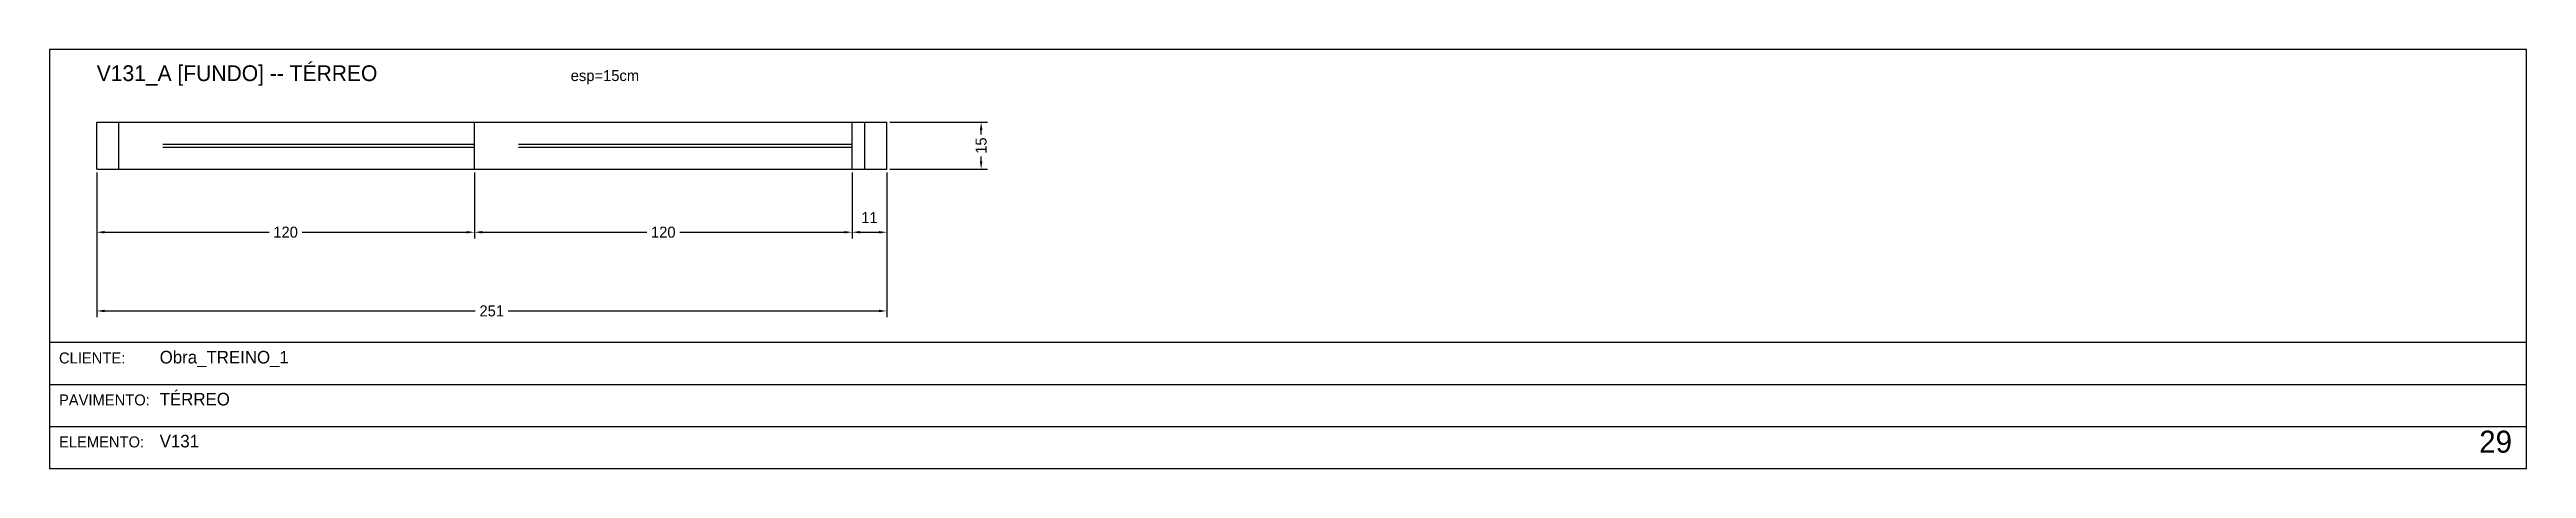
# Model space of a CAD drawing. Header units: metres. Extents: x 0 to 3208, y -1382 to -20.
# Drawn here: x 0 to 787, y -1224 to -1091 of the extents above; entities that cross this region are included whole.
import ezdxf

# ---------------------------------------------------------------- set-up
doc = ezdxf.new("R2010")
doc.units = ezdxf.units.M
for name, color, linetype in [('BORDA_CELULA', 9, 'Continuous'), ('CARIMBO', 9, 'Continuous'), ('COTA', 241, 'Continuous'), ('NOMENCLATURA', 7, 'Continuous'), ('Painéis', 200, 'Continuous'), ('SARR_2.2x7', 40, 'Continuous')]:
    doc.layers.add(name, color=color, linetype=linetype)
doc.dimstyles.new('COTA', dxfattribs={"dimtxt": 3.5, "dimasz": 2.5, "dimexe": 2, "dimexo": 1, "dimgap": 0.9, "dimtad": 1, "dimdec": 0, "dimrnd": 1, "dimcen": 2.5, "dimclrd": 4, "dimclre": 4, "dimclrt": 4, "dimazin": 3, "dimtfac": 1, "dimtmove": 0, "dimatfit": 3})

msp = doc.modelspace()

# ---------------------------------------------------------------- texts
at = {"layer": 'CARIMBO', "color": 9}
for s, p in [('CLIENTE:', (3, -1190.67)), ('PAVIMENTO:', (3, -1204)), ('ELEMENTO:', (3, -1217.33))]:
    msp.add_text(s, height=3.5, dxfattribs=at).set_placement(p)
at = {"layer": 'CARIMBO', "color": 2}
for s, p in [('Obra_TREINO_1', (35, -1190.67)), ('TÉRREO', (35, -1204)), ('V131', (35, -1217.33))]:
    msp.add_text(s, height=4, dxfattribs=at).set_placement(p)
at = {"layer": 'CARIMBO', "color": 3}
msp.add_text('29', height=7, dxfattribs=at).set_placement((772, -1219))
at = {"layer": 'COTA'}
msp.add_text('esp=15cm', height=3.5, dxfattribs=at).set_placement((165.6, -1101))
at = {"layer": 'NOMENCLATURA'}
msp.add_text('V131_A [FUNDO] -- TÉRREO', height=5, dxfattribs=at).set_placement((15, -1101))

# ---------------------------------------------------------------- blocks, each defined once
blk = doc.blocks.new('_CLOSEDFILLED')
at = {"color": 0, "linetype": 'BYBLOCK'}
blk.add_solid([(-1, 0.16), (0, 0), (-1, -0.16)], dxfattribs=at)
blk = doc.blocks.new('*D173')
at = {"color": 4}
for p, q in [((15, -1130), (15, -1151)), ((135, -1130), (135, -1151)), ((17.5, -1149), (69.75, -1149)), ((80.25, -1149), (132.5, -1149))]:
    blk.add_line(p, q, dxfattribs=at)
at = {"layer": 'Defpoints'}
for p in [(15, -1129), (135, -1129), (15, -1149)]:
    blk.add_point(p, dxfattribs=at)
at = {"layer": 'COTA', "color": 4, "xscale": 2.5, "yscale": 2.5, "rotation": 180}
blk.add_blockref('_CLOSEDFILLED', (15, -1149), dxfattribs=at)
at = {"layer": 'COTA', "color": 4, "xscale": 2.5, "yscale": 2.5}
blk.add_blockref('_CLOSEDFILLED', (135, -1149), dxfattribs=at)
at = {"layer": 'COTA', "color": 4, "insert": (75, -1149), "char_height": 3.5, "attachment_point": 5}
blk.add_mtext('120', dxfattribs=at)
blk = doc.blocks.new('*D174')
at = {"color": 4}
for p, q in [((135, -1130), (135, -1151)), ((255, -1130), (255, -1151)), ((137.5, -1149), (189.75, -1149)), ((200.25, -1149), (252.5, -1149))]:
    blk.add_line(p, q, dxfattribs=at)
at = {"layer": 'Defpoints'}
for p in [(135, -1129), (255, -1129), (135, -1149)]:
    blk.add_point(p, dxfattribs=at)
at = {"layer": 'COTA', "color": 4, "xscale": 2.5, "yscale": 2.5, "rotation": 180}
blk.add_blockref('_CLOSEDFILLED', (135, -1149), dxfattribs=at)
at = {"layer": 'COTA', "color": 4, "xscale": 2.5, "yscale": 2.5}
blk.add_blockref('_CLOSEDFILLED', (255, -1149), dxfattribs=at)
at = {"layer": 'COTA', "color": 4, "insert": (195, -1149), "char_height": 3.5, "attachment_point": 5}
blk.add_mtext('120', dxfattribs=at)
blk = doc.blocks.new('*D175')
at = {"color": 4}
for p, q in [((255, -1130), (255, -1151)), ((266, -1130), (266, -1151)), ((257.5, -1149), (263.5, -1149))]:
    blk.add_line(p, q, dxfattribs=at)
at = {"layer": 'Defpoints'}
for p in [(255, -1129), (266, -1129), (255, -1149)]:
    blk.add_point(p, dxfattribs=at)
at = {"layer": 'COTA', "color": 4, "xscale": 2.5, "yscale": 2.5, "rotation": 180}
blk.add_blockref('_CLOSEDFILLED', (255, -1149), dxfattribs=at)
at = {"layer": 'COTA', "color": 4, "xscale": 2.5, "yscale": 2.5}
blk.add_blockref('_CLOSEDFILLED', (266, -1149), dxfattribs=at)
at = {"layer": 'COTA', "color": 4, "insert": (260.5, -1144.35), "char_height": 3.5, "attachment_point": 5}
blk.add_mtext('11', dxfattribs=at)
blk = doc.blocks.new('*D176')
at = {"color": 4}
for p, q in [((15, -1130), (15, -1176)), ((266, -1130), (266, -1176)), ((17.5, -1174), (135.25, -1174)), ((145.75, -1174), (263.5, -1174))]:
    blk.add_line(p, q, dxfattribs=at)
at = {"layer": 'Defpoints'}
for p in [(15, -1129), (266, -1129), (15, -1174)]:
    blk.add_point(p, dxfattribs=at)
at = {"layer": 'COTA', "color": 4, "xscale": 2.5, "yscale": 2.5, "rotation": 180}
blk.add_blockref('_CLOSEDFILLED', (15, -1174), dxfattribs=at)
at = {"layer": 'COTA', "color": 4, "xscale": 2.5, "yscale": 2.5}
blk.add_blockref('_CLOSEDFILLED', (266, -1174), dxfattribs=at)
at = {"layer": 'COTA', "color": 4, "insert": (140.5, -1174), "char_height": 3.5, "attachment_point": 5}
blk.add_mtext('251', dxfattribs=at)
blk = doc.blocks.new('*D177')
at = {"color": 4}
for p, q in [((267, -1114), (298, -1114)), ((296, -1118), (296, -1116.5)), ((296, -1126.5), (296, -1125)), ((267, -1129), (298, -1129))]:
    blk.add_line(p, q, dxfattribs=at)
at = {"layer": 'Defpoints'}
for p in [(266, -1114), (266, -1129), (296, -1129)]:
    blk.add_point(p, dxfattribs=at)
at = {"layer": 'COTA', "color": 4, "xscale": 2.5, "yscale": 2.5}
for p, rotation in [((296, -1114), 90), ((296, -1129), 270)]:
    blk.add_blockref('_CLOSEDFILLED', p, dxfattribs=dict(at, rotation=rotation))
at = {"layer": 'COTA', "color": 4, "insert": (296, -1121.5), "char_height": 3.5, "attachment_point": 5, "rotation": 90}
blk.add_mtext('15', dxfattribs=at)

# ---------------------------------------------------------------- dimensions: what is measured, and where the dimension line sits
at = {"layer": 'COTA'}
dim = msp.add_linear_dim(base=(296, -1129), p1=(266, -1129), p2=(266, -1114), angle=90, dimstyle='COTA', dxfattribs=at)
dim.commit()
dim.dimension.update_dxf_attribs({"geometry": '*D177', "text_midpoint": (296, -1121.5)})
for base, p1, p2, picture, middle in [((15, -1149), (15, -1129), (135, -1129), '*D173', (75, -1149)), ((15, -1174), (15, -1129), (266, -1129), '*D176', (140.5, -1174)), ((135, -1149), (135, -1129), (255, -1129), '*D174', (195, -1149)), ((255, -1149), (255, -1129), (266, -1129), '*D175', (260.5, -1144.35))]:
    dim = msp.add_linear_dim(base=base, p1=p1, p2=p2, dimstyle='COTA', dxfattribs=at)
    dim.commit()
    dim.dimension.update_dxf_attribs({"geometry": picture, "text_midpoint": middle})

# ---------------------------------------------------------------- linework, layer by layer
at = {"layer": 'BORDA_CELULA'}
for points in [[(0, -1224), (787, -1224), (787, -1091), (0, -1091)], [(0, -1224), (787, -1224), (787, -1184), (0, -1184)]]:
    msp.add_lwpolyline(points, close=True, dxfattribs=at)
at = {"layer": 'CARIMBO'}
for p, q in [((0, -1197.33), (787, -1197.33)), ((0, -1210.67), (787, -1210.67)), ((0, -1224), (787, -1224))]:
    msp.add_line(p, q, dxfattribs=at)
at = {"layer": 'Painéis'}
for points in [[(15, -1129), (15, -1114)], [(15, -1114), (135, -1114)], [(135, -1114), (255, -1114)], [(135, -1129), (135, -1114)], [(255, -1114), (266, -1114)], [(255, -1129), (255, -1114)], [(266, -1129), (266, -1114)], [(15, -1129), (135, -1129)], [(135, -1129), (255, -1129)], [(255, -1129), (266, -1129)]]:
    msp.add_lwpolyline(points, dxfattribs=at)
at = {"layer": 'SARR_2.2x7'}
for points in [[(22, -1129), (22, -1114)], [(259, -1129), (259, -1114)], [(36, -1121), (135, -1121)], [(36, -1122), (135, -1122)], [(149, -1121), (255, -1121)], [(149, -1122), (255, -1122)]]:
    msp.add_lwpolyline(points, dxfattribs=at)

msp.set_redraw_order([(e.dxf.handle, doc.entitydb.next_handle()) for e in msp.query("TEXT MTEXT ATTDEF DIMENSION ARC_DIMENSION")])  # texts and dimensions are drawn at this point

doc.saveas('drawing.dxf')
